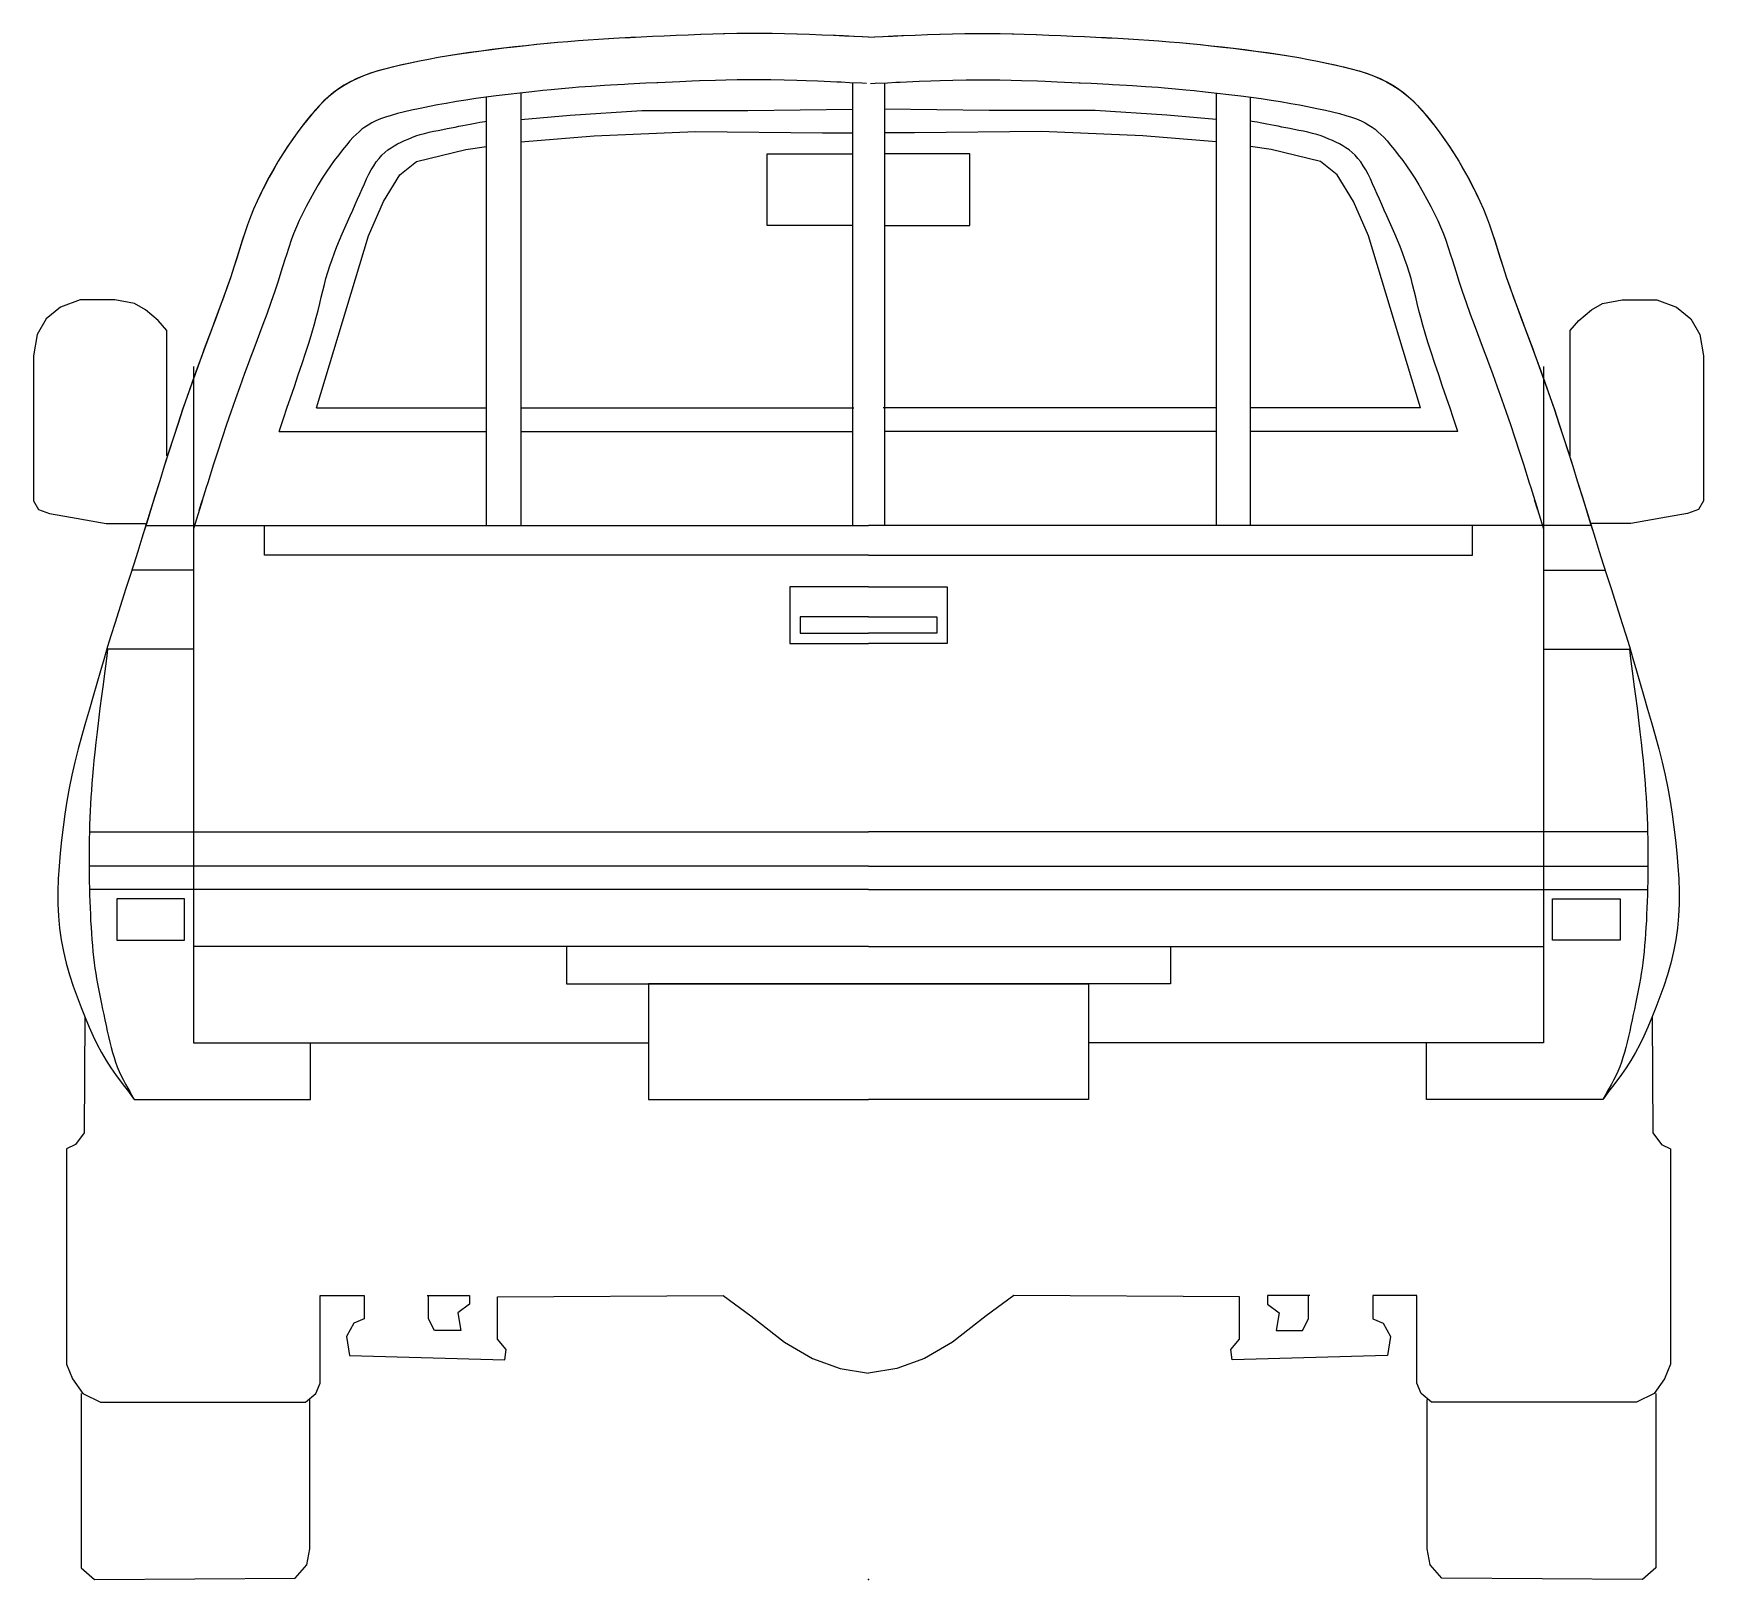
# Model space of a CAD drawing. Extents: x 47053 to 48816, y 72538 to 74171.
import ezdxf

# ---------------------------------------------------------------- set-up
doc = ezdxf.new("R2010")
doc.units = 0
doc.header["$LTSCALE"] = 32258
doc.header["$MEASUREMENT"] = 0
doc.layers.get('0').update_dxf_attribs({"linetype": 'CONTINUOUS'})

msp = doc.modelspace()

# ---------------------------------------------------------------- linework, layer by layer
at = {"linetype": 'CONTINUOUS'}
for p, q in [((47573.217, 74157.698), (47560.46, 74156.278)), ((47572.825, 74157.659), (47561.136, 74156.357)), ((47584.221, 74158.873), (47572.825, 74157.659)), ((47584.035, 74158.853), (47573.217, 74157.698)), ((47595.607, 74160.018), (47584.035, 74158.853)), ((47595.323, 74159.999), (47584.221, 74158.873)), ((47606.258, 74161.017), (47595.323, 74159.999)), ((47606.033, 74160.997), (47595.607, 74160.018)), ((47617.086, 74161.937), (47606.033, 74160.997)), ((47617.066, 74161.937), (47606.258, 74161.017)), ((47627.825, 74162.779), (47617.066, 74161.937)), ((47628.041, 74162.789), (47617.086, 74161.937)), ((47638.575, 74163.552), (47627.825, 74162.779)), ((47638.575, 74163.552), (47628.041, 74162.789)), ((47649.393, 74164.257), (47638.575, 74163.552)), ((47649.334, 74164.248), (47638.575, 74163.552)), ((47659.976, 74164.903), (47649.334, 74164.248)), ((47660.318, 74164.923), (47649.393, 74164.257)), ((47671.411, 74165.55), (47659.976, 74164.903)), ((47671.43, 74165.55), (47660.318, 74164.923)), ((47683.501, 74166.186), (47671.411, 74165.55)), ((47682.777, 74166.157), (47671.43, 74165.55)), ((47694.417, 74166.744), (47682.777, 74166.157)), ((47694.525, 74166.744), (47683.501, 74166.186)), ((47706.42, 74167.341), (47694.417, 74166.744)), ((47706.361, 74167.331), (47694.525, 74166.744)), ((47718.824, 74167.909), (47706.361, 74167.331)), ((47718.784, 74167.909), (47706.42, 74167.341)), ((47731.413, 74168.467), (47718.784, 74167.909)), ((47731.453, 74168.467), (47718.824, 74167.909)), ((47744.219, 74168.986), (47731.413, 74168.467)), ((47744.199, 74168.986), (47731.453, 74168.467)), ((47757.494, 74169.466), (47744.199, 74168.986)), ((47757.132, 74169.456), (47744.219, 74168.986)), ((47770.074, 74169.867), (47757.132, 74169.456)), ((47770.025, 74169.867), (47757.494, 74169.466)), ((47781.46, 74170.17), (47770.025, 74169.867)), ((47782.938, 74170.21), (47770.074, 74169.867)), ((47796.967, 74170.484), (47781.46, 74170.17)), ((47795.665, 74170.464), (47782.938, 74170.21)), ((47808.167, 74170.631), (47795.665, 74170.464)), ((47808.167, 74170.631), (47796.967, 74170.484)), ((47820.365, 74170.68), (47808.167, 74170.631)), ((47820.356, 74170.68), (47808.167, 74170.631)), ((47832.76, 74170.591), (47820.356, 74170.68)), ((47832.769, 74170.591), (47820.365, 74170.68)), ((47845.761, 74170.337), (47832.76, 74170.591)), ((47845.751, 74170.337), (47832.769, 74170.591)), ((47858.967, 74169.955), (47845.751, 74170.337)), ((47859.055, 74169.955), (47845.761, 74170.337)), ((47872.301, 74169.485), (47858.967, 74169.955)), ((47872.331, 74169.485), (47859.055, 74169.955)), ((47885.371, 74168.957), (47872.301, 74169.485)), ((47885.293, 74168.966), (47872.331, 74169.485)), ((47897.618, 74168.418), (47885.293, 74168.966)), ((47899.596, 74168.33), (47885.371, 74168.957)), ((47909.004, 74167.889), (47897.618, 74168.418)), ((47907.957, 74167.938), (47899.596, 74168.33)), ((47919.421, 74167.4), (47907.957, 74167.938)), ((47919.146, 74167.41), (47909.004, 74167.889)), ((47927.742, 74167.018), (47919.146, 74167.41)), ((47927.997, 74167.008), (47919.421, 74167.4)), ((47934.487, 74166.744), (47927.742, 74167.018)), ((47934.468, 74166.744), (47927.997, 74167.008)), ((47934.487, 74166.744), (47941.233, 74167.018)), ((47934.507, 74166.744), (47940.978, 74167.008)), ((47940.978, 74167.008), (47949.554, 74167.4)), ((47941.233, 74167.018), (47949.828, 74167.41)), ((47949.554, 74167.4), (47961.018, 74167.938)), ((47949.828, 74167.41), (47959.971, 74167.889)), ((47959.971, 74167.889), (47971.357, 74168.418)), ((47961.018, 74167.938), (47969.379, 74168.33)), ((47969.379, 74168.33), (47983.604, 74168.957)), ((47971.357, 74168.418), (47983.682, 74168.966)), ((47983.604, 74168.957), (47996.673, 74169.485)), ((47983.682, 74168.966), (47996.644, 74169.485)), ((47996.644, 74169.485), (48009.919, 74169.955)), ((47996.673, 74169.485), (48010.007, 74169.955)), ((48009.919, 74169.955), (48023.214, 74170.337)), ((48010.007, 74169.955), (48023.224, 74170.337)), ((48023.214, 74170.337), (48036.215, 74170.591)), ((48023.224, 74170.337), (48036.206, 74170.591)), ((48036.206, 74170.591), (48048.609, 74170.68)), ((48036.215, 74170.591), (48048.619, 74170.68)), ((48048.609, 74170.68), (48060.808, 74170.631)), ((48048.619, 74170.68), (48060.808, 74170.631)), ((48060.808, 74170.631), (48073.31, 74170.464)), ((48060.808, 74170.631), (48072.008, 74170.484)), ((48072.008, 74170.484), (48087.515, 74170.17)), ((48073.31, 74170.464), (48086.037, 74170.21)), ((48086.037, 74170.21), (48098.901, 74169.867)), ((48087.515, 74170.17), (48098.95, 74169.867)), ((48098.901, 74169.867), (48111.843, 74169.456)), ((48098.95, 74169.867), (48111.481, 74169.466)), ((48111.481, 74169.466), (48124.776, 74168.986)), ((48111.843, 74169.456), (48124.756, 74168.986)), ((48124.756, 74168.986), (48137.561, 74168.467)), ((48124.776, 74168.986), (48137.522, 74168.467)), ((48137.522, 74168.467), (48150.151, 74167.909)), ((48137.561, 74168.467), (48150.19, 74167.909)), ((48150.151, 74167.909), (48162.614, 74167.331)), ((48150.19, 74167.909), (48162.555, 74167.341)), ((48162.555, 74167.341), (48174.558, 74166.744)), ((48162.614, 74167.331), (48174.45, 74166.744)), ((48174.45, 74166.744), (48185.474, 74166.186)), ((48174.558, 74166.744), (48186.198, 74166.157)), ((48185.474, 74166.186), (48197.564, 74165.55)), ((48186.198, 74166.157), (48197.545, 74165.55)), ((48197.545, 74165.55), (48208.656, 74164.923)), ((48197.564, 74165.55), (48208.999, 74164.903)), ((48208.656, 74164.923), (48219.582, 74164.257)), ((48208.999, 74164.903), (48219.641, 74164.248)), ((48219.582, 74164.257), (48230.4, 74163.552)), ((48219.641, 74164.248), (48230.4, 74163.552)), ((48230.4, 74163.552), (48241.149, 74162.779)), ((48230.4, 74163.552), (48240.934, 74162.789)), ((48240.934, 74162.789), (48251.889, 74161.937)), ((48241.149, 74162.779), (48251.909, 74161.937)), ((48251.889, 74161.937), (48262.942, 74160.997)), ((48251.909, 74161.937), (48262.717, 74161.017)), ((48262.717, 74161.017), (48273.652, 74159.999)), ((48262.942, 74160.997), (48273.368, 74160.018)), ((48273.368, 74160.018), (48284.94, 74158.853)), ((48273.652, 74159.999), (48284.754, 74158.873)), ((48284.754, 74158.873), (48296.15, 74157.659)), ((48284.94, 74158.853), (48295.758, 74157.698)), ((48295.758, 74157.698), (48308.514, 74156.278)), ((48296.15, 74157.659), (48307.839, 74156.357)), ((47451.038, 74139.293), (47441.982, 74137.374)), ((47450.783, 74139.244), (47442.589, 74137.511)), ((47460.436, 74141.212), (47450.783, 74139.244)), ((47460.407, 74141.202), (47451.038, 74139.293)), ((47470.089, 74143.13), (47460.407, 74141.202)), ((47470.089, 74143.13), (47460.436, 74141.212)), ((47480.241, 74145.059), (47470.089, 74143.13)), ((47480.241, 74145.059), (47470.089, 74143.13)), ((47490.951, 74146.909), (47480.241, 74145.059)), ((47490.961, 74146.909), (47480.241, 74145.059)), ((47502.699, 74148.779), (47490.951, 74146.909)), ((47502.132, 74148.681), (47490.961, 74146.909)), ((47513.654, 74150.375), (47502.132, 74148.681)), ((47513.096, 74150.297), (47502.699, 74148.779)), ((47525.432, 74151.99), (47513.096, 74150.297)), ((47525.432, 74151.99), (47513.654, 74150.375)), ((47537.336, 74153.527), (47525.432, 74151.99)), ((47536.906, 74153.479), (47525.432, 74151.99)), ((47549.496, 74155.006), (47536.906, 74153.479)), ((47549.27, 74154.986), (47537.336, 74153.527)), ((47561.136, 74156.357), (47549.27, 74154.986)), ((47560.46, 74156.278), (47549.496, 74155.006)), ((48307.839, 74156.357), (48319.704, 74154.986)), ((48308.514, 74156.278), (48319.479, 74155.006)), ((48319.479, 74155.006), (48332.069, 74153.479)), ((48319.704, 74154.986), (48331.638, 74153.527)), ((48331.638, 74153.527), (48343.543, 74151.99)), ((48332.069, 74153.479), (48343.543, 74151.99)), ((48343.543, 74151.99), (48355.32, 74150.375)), ((48343.543, 74151.99), (48355.878, 74150.297)), ((48355.32, 74150.375), (48366.843, 74148.681)), ((48355.878, 74150.297), (48366.275, 74148.779)), ((48366.275, 74148.779), (48378.023, 74146.909)), ((48366.843, 74148.681), (48378.014, 74146.909)), ((48378.014, 74146.909), (48388.734, 74145.059)), ((48378.023, 74146.909), (48388.734, 74145.059)), ((48388.734, 74145.059), (48398.886, 74143.13)), ((48388.734, 74145.059), (48398.886, 74143.13)), ((48398.886, 74143.13), (48408.568, 74141.202)), ((48398.886, 74143.13), (48408.539, 74141.212)), ((48408.539, 74141.212), (48418.192, 74139.244)), ((48408.568, 74141.202), (48417.937, 74139.293)), ((48417.937, 74139.293), (48426.993, 74137.374)), ((48418.192, 74139.244), (48426.386, 74137.511)), ((47394.285, 74122.875), (47387.442, 74119.517)), ((47394.363, 74122.914), (47387.638, 74119.625)), ((47401.451, 74125.881), (47394.285, 74122.875)), ((47401.226, 74125.792), (47394.363, 74122.914)), ((47409.117, 74128.661), (47401.226, 74125.792)), ((47408.921, 74128.592), (47401.451, 74125.881)), ((47416.714, 74131.05), (47408.921, 74128.592)), ((47416.489, 74130.981), (47409.117, 74128.661)), ((47424.928, 74133.311), (47416.489, 74130.981)), ((47424.83, 74133.292), (47416.714, 74131.05)), ((47433.249, 74135.387), (47424.83, 74133.292)), ((47432.887, 74135.298), (47424.928, 74133.311)), ((47442.589, 74137.511), (47432.887, 74135.298)), ((47441.982, 74137.374), (47433.249, 74135.387)), ((47809.009, 74121.681), (47796.008, 74121.514)), ((47820.189, 74121.73), (47809.009, 74121.681)), ((47831.438, 74121.641), (47820.189, 74121.73)), ((47845.535, 74121.367), (47831.438, 74121.641)), ((48023.439, 74121.367), (48037.537, 74121.641)), ((48037.537, 74121.641), (48048.786, 74121.73)), ((48048.786, 74121.73), (48059.966, 74121.681)), ((48059.966, 74121.681), (48072.967, 74121.514)), ((48426.386, 74137.511), (48436.088, 74135.298)), ((48426.993, 74137.374), (48435.726, 74135.387)), ((48435.726, 74135.387), (48444.145, 74133.292)), ((48436.088, 74135.298), (48444.047, 74133.311)), ((48444.047, 74133.311), (48452.486, 74130.981)), ((48444.145, 74133.292), (48452.261, 74131.05)), ((48452.261, 74131.05), (48460.054, 74128.592)), ((48452.486, 74130.981), (48459.858, 74128.661)), ((48459.858, 74128.661), (48467.749, 74125.792)), ((48460.054, 74128.592), (48467.524, 74125.881)), ((48467.524, 74125.881), (48474.69, 74122.875)), ((48467.749, 74125.792), (48474.612, 74122.914)), ((48474.612, 74122.914), (48481.337, 74119.625)), ((48474.69, 74122.875), (48481.533, 74119.517)), ((47369.741, 74108.141), (47364.288, 74103.638)), ((47369.653, 74108.082), (47364.514, 74103.843)), ((47375.126, 74112.096), (47369.653, 74108.082)), ((47375.185, 74112.145), (47369.741, 74108.141)), ((47381.029, 74115.895), (47375.126, 74112.096)), ((47380.863, 74115.787), (47375.185, 74112.145)), ((47387.638, 74119.625), (47380.863, 74115.787)), ((47387.442, 74119.517), (47381.029, 74115.895)), ((47541.409, 74104.705), (47533.499, 74103.687)), ((47557.445, 74106.663), (47541.409, 74104.705)), ((47563.221, 74107.328), (47557.445, 74106.663)), ((47578.973, 74109.081), (47563.221, 74107.328)), ((47567.597, 74107.818), (47567.597, 73651.183)), ((47590.809, 74110.354), (47578.973, 74109.081)), ((47599.64, 74111.244), (47590.809, 74110.354)), ((47610.301, 74112.243), (47599.64, 74111.244)), ((47622.137, 74113.242), (47610.301, 74112.243)), ((47628.785, 74113.76), (47622.137, 74113.242)), ((47642.197, 74114.72), (47628.785, 74113.76)), ((47655.756, 74115.611), (47642.197, 74114.72)), ((47661.993, 74115.993), (47655.756, 74115.611)), ((47676.736, 74116.815), (47661.993, 74115.993)), ((47680.819, 74117.04), (47676.736, 74116.815)), ((47699.537, 74117.99), (47680.819, 74117.04)), ((47711.021, 74118.558), (47699.537, 74117.99)), ((47712.205, 74118.607), (47711.021, 74118.558)), ((47735.467, 74119.634), (47712.205, 74118.607)), ((47747.939, 74120.153), (47735.467, 74119.634)), ((47755.928, 74120.437), (47747.939, 74120.153)), ((47772.884, 74120.976), (47755.928, 74120.437)), ((47783.79, 74121.26), (47772.884, 74120.976)), ((47796.008, 74121.514), (47783.79, 74121.26)), ((47859.007, 74120.986), (47845.535, 74121.367)), ((47868.601, 74120.653), (47859.007, 74120.986)), ((47881.103, 74120.144), (47868.601, 74120.653)), ((47901.162, 74119.262), (47881.103, 74120.144)), ((47905.646, 74119.047), (47901.162, 74119.262)), ((47914.506, 74118.626), (47905.646, 74119.047)), ((47927.292, 74118.039), (47914.506, 74118.626)), ((47917.6, 74118.479), (47917.6, 73651.183)), ((47932.51, 74117.833), (47927.292, 74118.039)), ((47936.465, 74117.833), (47941.683, 74118.039)), ((47941.683, 74118.039), (47954.469, 74118.626)), ((47951.375, 74118.479), (47951.375, 73651.183)), ((47954.469, 74118.626), (47963.329, 74119.047)), ((47963.329, 74119.047), (47967.813, 74119.262)), ((47967.813, 74119.262), (47987.872, 74120.144)), ((47987.872, 74120.144), (48000.374, 74120.653)), ((48000.374, 74120.653), (48009.968, 74120.986)), ((48009.968, 74120.986), (48023.439, 74121.367)), ((48072.967, 74121.514), (48085.185, 74121.26)), ((48085.185, 74121.26), (48096.091, 74120.976)), ((48096.091, 74120.976), (48113.047, 74120.437)), ((48113.047, 74120.437), (48121.036, 74120.153)), ((48121.036, 74120.153), (48133.508, 74119.634)), ((48133.508, 74119.634), (48156.769, 74118.607)), ((48156.769, 74118.607), (48157.954, 74118.558)), ((48157.954, 74118.558), (48169.438, 74117.99)), ((48169.438, 74117.99), (48188.156, 74117.04)), ((48188.156, 74117.04), (48192.239, 74116.815)), ((48192.239, 74116.815), (48206.982, 74115.993)), ((48206.982, 74115.993), (48213.219, 74115.611)), ((48213.219, 74115.611), (48226.778, 74114.72)), ((48226.778, 74114.72), (48240.19, 74113.76)), ((48240.19, 74113.76), (48246.837, 74113.242)), ((48246.837, 74113.242), (48258.673, 74112.243)), ((48258.673, 74112.243), (48269.335, 74111.244)), ((48269.335, 74111.244), (48278.165, 74110.354)), ((48278.165, 74110.354), (48290.001, 74109.081)), ((48290.001, 74109.081), (48305.754, 74107.328)), ((48301.377, 74107.818), (48301.377, 73651.183)), ((48305.754, 74107.328), (48311.53, 74106.663)), ((48311.53, 74106.663), (48327.566, 74104.705)), ((48327.566, 74104.705), (48335.476, 74103.687)), ((48481.337, 74119.625), (48488.112, 74115.787)), ((48481.533, 74119.517), (48487.945, 74115.895)), ((48487.945, 74115.895), (48493.849, 74112.096)), ((48488.112, 74115.787), (48493.79, 74112.145)), ((48493.79, 74112.145), (48499.233, 74108.141)), ((48493.849, 74112.096), (48499.321, 74108.082)), ((48499.233, 74108.141), (48504.686, 74103.638)), ((48499.321, 74108.082), (48504.461, 74103.843)), ((47350.338, 74089.52), (47345.756, 74084.136)), ((47350.259, 74089.442), (47345.815, 74084.204)), ((47354.998, 74094.621), (47350.259, 74089.442)), ((47354.949, 74094.582), (47350.338, 74089.52)), ((47359.638, 74099.35), (47354.949, 74094.582)), ((47359.746, 74099.457), (47354.998, 74094.621)), ((47364.514, 74103.843), (47359.638, 74099.35)), ((47364.288, 74103.638), (47359.746, 74099.457)), ((47444.655, 74087.778), (47437.361, 74085.967)), ((47452.046, 74089.462), (47444.655, 74087.778)), ((47461.121, 74091.39), (47452.046, 74089.462)), ((47470.97, 74093.397), (47461.121, 74091.39)), ((47479.624, 74095.12), (47470.97, 74093.397)), ((47488.543, 74096.814), (47479.624, 74095.12)), ((47499.625, 74098.723), (47488.543, 74096.814)), ((47509.435, 74100.28), (47499.625, 74098.723)), ((47519.93, 74101.817), (47509.435, 74100.28)), ((47533.499, 74103.687), (47519.93, 74101.817)), ((47531.316, 73651.183), (47531.316, 74103.54)), ((47619.582, 74084.449), (47695.239, 74089.178)), ((47695.239, 74089.178), (47807.149, 74089.178)), ((47807.149, 74089.178), (47917.6, 74090.754)), ((48061.826, 74089.178), (47951.375, 74090.754)), ((48173.735, 74089.178), (48061.826, 74089.178)), ((48249.393, 74084.449), (48173.735, 74089.178)), ((48335.476, 74103.687), (48349.045, 74101.817)), ((48337.659, 73651.183), (48337.659, 74103.54)), ((48349.045, 74101.817), (48359.54, 74100.28)), ((48359.54, 74100.28), (48369.349, 74098.723)), ((48369.349, 74098.723), (48380.432, 74096.814)), ((48380.432, 74096.814), (48389.35, 74095.12)), ((48389.35, 74095.12), (48398.005, 74093.397)), ((48398.005, 74093.397), (48407.853, 74091.39)), ((48407.853, 74091.39), (48416.929, 74089.462)), ((48416.929, 74089.462), (48424.32, 74087.778)), ((48424.32, 74087.778), (48431.614, 74085.967)), ((48504.461, 74103.843), (48509.337, 74099.35)), ((48504.686, 74103.638), (48509.229, 74099.457)), ((48509.229, 74099.457), (48513.977, 74094.621)), ((48509.337, 74099.35), (48514.026, 74094.582)), ((48513.977, 74094.621), (48518.715, 74089.442)), ((48514.026, 74094.582), (48518.637, 74089.52)), ((48518.637, 74089.52), (48523.219, 74084.136)), ((48518.715, 74089.442), (48523.16, 74084.204)), ((47336.23, 74072.212), (47331.316, 74065.721)), ((47336.279, 74072.29), (47331.326, 74065.75)), ((47341.39, 74078.761), (47336.23, 74072.212)), ((47341.086, 74078.399), (47336.279, 74072.29)), ((47345.756, 74084.136), (47341.086, 74078.399)), ((47345.815, 74084.204), (47341.39, 74078.761)), ((47399.679, 74069.392), (47396.693, 74066.925)), ((47402.949, 74071.791), (47399.679, 74069.392)), ((47406.317, 74073.964), (47402.949, 74071.791)), ((47410.35, 74076.235), (47406.317, 74073.964)), ((47414.452, 74078.252), (47410.35, 74076.235)), ((47419.357, 74080.308), (47414.452, 74078.252)), ((47424.546, 74082.198), (47419.357, 74080.308)), ((47430.547, 74084.087), (47424.546, 74082.198)), ((47437.361, 74085.967), (47430.547, 74084.087)), ((47480.31, 74068.306), (47485.077, 74069.226)), ((47485.077, 74069.226), (47489.698, 74070.117)), ((47489.698, 74070.117), (47494.104, 74070.978)), ((47494.104, 74070.978), (47498.216, 74071.84)), ((47498.216, 74071.84), (47502.181, 74072.691)), ((47502.181, 74072.691), (47506.165, 74073.514)), ((47506.165, 74073.514), (47510.11, 74074.277)), ((47510.11, 74074.277), (47513.948, 74075.012)), ((47513.948, 74075.012), (47517.619, 74075.687)), ((47517.619, 74075.687), (47521.056, 74076.304)), ((47521.056, 74076.304), (47524.208, 74076.872)), ((47524.208, 74076.872), (47527.008, 74077.371)), ((47527.008, 74077.371), (47529.397, 74077.792)), ((47529.397, 74077.792), (47531.316, 74078.144)), ((47567.597, 74079.721), (47619.582, 74084.449)), ((48301.377, 74079.721), (48249.393, 74084.449)), ((48339.578, 74077.792), (48337.659, 74078.144)), ((48341.967, 74077.371), (48339.578, 74077.792)), ((48344.767, 74076.872), (48341.967, 74077.371)), ((48347.919, 74076.304), (48344.767, 74076.872)), ((48351.355, 74075.687), (48347.919, 74076.304)), ((48355.027, 74075.012), (48351.355, 74075.687)), ((48358.864, 74074.277), (48355.027, 74075.012)), ((48362.81, 74073.514), (48358.864, 74074.277)), ((48366.794, 74072.691), (48362.81, 74073.514)), ((48370.759, 74071.84), (48366.794, 74072.691)), ((48374.871, 74070.978), (48370.759, 74071.84)), ((48379.276, 74070.117), (48374.871, 74070.978)), ((48383.897, 74069.226), (48379.276, 74070.117)), ((48388.665, 74068.306), (48383.897, 74069.226)), ((48431.614, 74085.967), (48438.428, 74084.087)), ((48438.428, 74084.087), (48444.429, 74082.198)), ((48444.429, 74082.198), (48449.618, 74080.308)), ((48449.618, 74080.308), (48454.522, 74078.252)), ((48454.522, 74078.252), (48458.624, 74076.235)), ((48458.624, 74076.235), (48462.658, 74073.964)), ((48462.658, 74073.964), (48466.026, 74071.791)), ((48466.026, 74071.791), (48469.296, 74069.392)), ((48469.296, 74069.392), (48472.281, 74066.925)), ((48523.16, 74084.204), (48527.585, 74078.761)), ((48523.219, 74084.136), (48527.889, 74078.399)), ((48527.585, 74078.761), (48532.745, 74072.212)), ((48527.889, 74078.399), (48532.696, 74072.29)), ((48532.696, 74072.29), (48537.649, 74065.75)), ((48532.745, 74072.212), (48537.659, 74065.721)), ((47321.506, 74051.663), (47316.347, 74043.645)), ((47321.32, 74051.369), (47316.347, 74043.645)), ((47326.323, 74058.76), (47321.32, 74051.369)), ((47326.058, 74058.388), (47321.506, 74051.663)), ((47331.316, 74065.721), (47326.058, 74058.388)), ((47331.326, 74065.75), (47326.323, 74058.76)), ((47383.35, 74052.779), (47379.238, 74047.727)), ((47387.05, 74057.135), (47383.35, 74052.779)), ((47390.633, 74061.061), (47387.05, 74057.135)), ((47393.619, 74064.096), (47390.633, 74061.061)), ((47396.693, 74066.925), (47393.619, 74064.096)), ((47430.488, 74050.028), (47433.886, 74052.142)), ((47433.886, 74052.142), (47437.381, 74054.061)), ((47437.381, 74054.061), (47440.993, 74055.843)), ((47440.993, 74055.843), (47444.713, 74057.537)), ((47444.713, 74057.537), (47448.541, 74059.171)), ((47448.541, 74059.171), (47452.506, 74060.806)), ((47452.506, 74060.806), (47456.686, 74062.383)), ((47456.686, 74062.383), (47461.141, 74063.802)), ((47461.141, 74063.802), (47465.801, 74065.085)), ((47465.801, 74065.085), (47470.598, 74066.25)), ((47470.598, 74066.25), (47475.454, 74067.317)), ((47475.454, 74067.317), (47480.31, 74068.306)), ((47509.249, 74048.197), (47531.316, 74051.349)), ((47567.597, 74056.078), (47644.801, 74062.383)), ((47644.801, 74062.383), (47751.982, 74067.111)), ((47751.982, 74067.111), (47885.958, 74065.535)), ((47885.958, 74065.535), (47917.482, 74065.535)), ((47983.016, 74065.535), (47951.493, 74065.535)), ((48116.993, 74067.111), (47983.016, 74065.535)), ((48224.174, 74062.383), (48116.993, 74067.111)), ((48301.377, 74056.078), (48224.174, 74062.383)), ((48359.726, 74048.197), (48337.659, 74051.349)), ((48393.521, 74067.317), (48388.665, 74068.306)), ((48398.377, 74066.25), (48393.521, 74067.317)), ((48403.174, 74065.085), (48398.377, 74066.25)), ((48407.834, 74063.802), (48403.174, 74065.085)), ((48412.288, 74062.383), (48407.834, 74063.802)), ((48416.469, 74060.806), (48412.288, 74062.383)), ((48420.434, 74059.171), (48416.469, 74060.806)), ((48424.262, 74057.537), (48420.434, 74059.171)), ((48427.982, 74055.843), (48424.262, 74057.537)), ((48431.594, 74054.061), (48427.982, 74055.843)), ((48435.089, 74052.142), (48431.594, 74054.061)), ((48438.486, 74050.028), (48435.089, 74052.142)), ((48472.281, 74066.925), (48475.356, 74064.096)), ((48475.356, 74064.096), (48478.341, 74061.061)), ((48478.341, 74061.061), (48481.925, 74057.135)), ((48481.925, 74057.135), (48485.625, 74052.779)), ((48485.625, 74052.779), (48489.737, 74047.727)), ((48537.649, 74065.75), (48542.652, 74058.76)), ((48537.659, 74065.721), (48542.916, 74058.388)), ((48542.652, 74058.76), (48547.655, 74051.369)), ((48542.916, 74058.388), (48547.469, 74051.663)), ((48547.469, 74051.663), (48552.628, 74043.645)), ((48547.655, 74051.369), (48552.628, 74043.645)), ((47311.432, 74035.646), (47306.616, 74027.432)), ((47311.462, 74035.705), (47306.802, 74027.736)), ((47316.347, 74043.645), (47311.432, 74035.646)), ((47316.347, 74043.645), (47311.462, 74035.705)), ((47370.593, 74036.508), (47366.55, 74030.878)), ((47375.195, 74042.587), (47370.593, 74036.508)), ((47379.238, 74047.727), (47375.195, 74042.587)), ((47412.201, 74030.937), (47414.932, 74035.01)), ((47414.932, 74035.01), (47417.83, 74038.74)), ((47417.83, 74038.74), (47420.865, 74042.088)), ((47420.865, 74042.088), (47423.978, 74045.044)), ((47423.978, 74045.044), (47427.189, 74047.678)), ((47427.189, 74047.678), (47430.488, 74050.028)), ((47439.897, 74021.402), (47457.235, 74035.587)), ((47457.235, 74035.587), (47509.249, 74048.197)), ((47827.639, 74043.468), (47917.6, 74043.468)), ((47827.639, 73967.811), (47827.639, 74043.468)), ((47917.6, 74043.468), (47917.6, 73967.811)), ((48041.335, 74043.468), (47951.375, 74043.468)), ((47951.375, 74043.468), (47951.375, 73967.811)), ((48041.335, 73967.811), (48041.335, 74043.468)), ((48411.74, 74035.587), (48359.726, 74048.197)), ((48429.078, 74021.402), (48411.74, 74035.587)), ((48441.786, 74047.678), (48438.486, 74050.028)), ((48444.997, 74045.044), (48441.786, 74047.678)), ((48448.11, 74042.088), (48444.997, 74045.044)), ((48451.145, 74038.74), (48448.11, 74042.088)), ((48454.043, 74035.01), (48451.145, 74038.74)), ((48456.774, 74030.937), (48454.043, 74035.01)), ((48489.737, 74047.727), (48493.78, 74042.587)), ((48493.78, 74042.587), (48498.382, 74036.508)), ((48498.382, 74036.508), (48502.425, 74030.878)), ((48552.628, 74043.645), (48557.543, 74035.646)), ((48552.628, 74043.645), (48557.513, 74035.705)), ((48557.513, 74035.705), (48562.173, 74027.736)), ((48557.543, 74035.646), (48562.359, 74027.432)), ((47301.623, 74018.465), (47297.325, 74010.417)), ((47301.936, 74019.052), (47297.423, 74010.584)), ((47306.802, 74027.736), (47301.623, 74018.465)), ((47306.616, 74027.432), (47301.936, 74019.052)), ((47357.915, 74017.799), (47353.617, 74010.799)), ((47362.095, 74024.29), (47357.915, 74017.799)), ((47366.55, 74030.878), (47362.095, 74024.29)), ((47402.352, 74011.847), (47404.721, 74016.977)), ((47404.721, 74016.977), (47407.129, 74021.881)), ((47407.129, 74021.881), (47409.616, 74026.551)), ((47409.616, 74026.551), (47412.201, 74030.937)), ((47422.559, 73993.03), (47439.897, 74021.402)), ((48446.416, 73993.03), (48429.078, 74021.402)), ((48459.359, 74026.551), (48456.774, 74030.937)), ((48461.845, 74021.881), (48459.359, 74026.551)), ((48464.254, 74016.977), (48461.845, 74021.881)), ((48466.623, 74011.847), (48464.254, 74016.977)), ((48502.425, 74030.878), (48506.879, 74024.29)), ((48506.879, 74024.29), (48511.06, 74017.799)), ((48511.06, 74017.799), (48515.357, 74010.799)), ((48562.173, 74027.736), (48567.352, 74018.465)), ((48562.359, 74027.432), (48567.039, 74019.052)), ((48567.039, 74019.052), (48571.552, 74010.584)), ((48567.352, 74018.465), (48571.65, 74010.417)), ((47293.115, 74002.076), (47289.052, 73993.578)), ((47293.193, 74002.262), (47289.111, 73993.716)), ((47297.423, 74010.584), (47293.115, 74002.076)), ((47297.325, 74010.417), (47293.193, 74002.262)), ((47348.801, 74002.575), (47345.032, 73995.83)), ((47353.617, 74010.799), (47348.801, 74002.575)), ((47395.147, 73995.527), (47397.604, 74001.097)), ((47397.604, 74001.097), (47399.993, 74006.54)), ((47399.993, 74006.54), (47402.352, 74011.847)), ((48468.982, 74006.54), (48466.623, 74011.847)), ((48471.371, 74001.097), (48468.982, 74006.54)), ((48473.828, 73995.527), (48471.371, 74001.097)), ((48515.357, 74010.799), (48520.174, 74002.575)), ((48520.174, 74002.575), (48523.943, 73995.83)), ((48571.552, 74010.584), (48575.86, 74002.076)), ((48571.65, 74010.417), (48575.781, 74002.262)), ((48575.781, 74002.262), (48579.864, 73993.716)), ((48575.86, 74002.076), (48579.923, 73993.578)), ((47285.332, 73985.188), (47281.994, 73976.867)), ((47285.264, 73985.051), (47282.062, 73977.043)), ((47289.111, 73993.716), (47285.264, 73985.051)), ((47289.052, 73993.578), (47285.332, 73985.188)), ((47340.792, 73987.881), (47336.916, 73980.215)), ((47345.032, 73995.83), (47340.792, 73987.881)), ((47387.226, 73978.071), (47389.958, 73984.092)), ((47389.958, 73984.092), (47392.611, 73989.878)), ((47392.611, 73989.878), (47395.147, 73995.527)), ((47406.797, 73956.778), (47422.559, 73993.03)), ((48462.178, 73956.778), (48446.416, 73993.03)), ((48476.364, 73989.878), (48473.828, 73995.527)), ((48479.017, 73984.092), (48476.364, 73989.878)), ((48481.748, 73978.071), (48479.017, 73984.092)), ((48523.943, 73995.83), (48528.182, 73987.881)), ((48528.182, 73987.881), (48532.059, 73980.215)), ((48579.864, 73993.716), (48583.711, 73985.051)), ((48579.923, 73993.578), (48583.643, 73985.188)), ((48583.643, 73985.188), (48586.981, 73976.867)), ((48583.711, 73985.051), (48586.913, 73977.043)), ((47278.9, 73968.418), (47276.061, 73960.087)), ((47278.939, 73968.536), (47276.081, 73960.116)), ((47282.062, 73977.043), (47278.9, 73968.418)), ((47281.994, 73976.867), (47278.939, 73968.536)), ((47330.572, 73966.47), (47327.664, 73959.225)), ((47333.46, 73973), (47330.572, 73966.47)), ((47336.916, 73980.215), (47333.46, 73973)), ((47378.817, 73958.951), (47381.627, 73965.471)), ((47381.627, 73965.471), (47384.436, 73971.854)), ((47384.436, 73971.854), (47387.226, 73978.071)), ((47917.6, 73967.811), (47827.639, 73967.811)), ((47951.375, 73967.811), (48041.335, 73967.811)), ((48484.539, 73971.854), (48481.748, 73978.071)), ((48487.348, 73965.471), (48484.539, 73971.854)), ((48490.158, 73958.951), (48487.348, 73965.471)), ((48532.059, 73980.215), (48535.515, 73973)), ((48535.515, 73973), (48538.403, 73966.47)), ((48538.403, 73966.47), (48541.311, 73959.225)), ((48586.913, 73977.043), (48590.075, 73968.418)), ((48586.981, 73976.867), (48590.036, 73968.536)), ((48590.036, 73968.536), (48592.894, 73960.116)), ((48590.075, 73968.418), (48592.914, 73960.087)), ((47273.447, 73951.942), (47269.541, 73939.508)), ((47273.31, 73951.521), (47270.53, 73942.67)), ((47276.081, 73960.116), (47273.31, 73951.521)), ((47276.061, 73960.087), (47273.447, 73951.942)), ((47325.109, 73952.265), (47322.466, 73944.482)), ((47327.664, 73959.225), (47325.109, 73952.265)), ((47351.63, 73775.516), (47406.797, 73956.778)), ((47370.691, 73938.843), (47373.325, 73945.607)), ((47373.325, 73945.607), (47376.036, 73952.323)), ((47376.036, 73952.323), (47378.817, 73958.951)), ((48517.345, 73775.516), (48462.178, 73956.778)), ((48492.938, 73952.323), (48490.158, 73958.951)), ((48495.65, 73945.607), (48492.938, 73952.323)), ((48498.284, 73938.843), (48495.65, 73945.607)), ((48541.311, 73959.225), (48543.866, 73952.265)), ((48543.866, 73952.265), (48546.509, 73944.482)), ((48592.894, 73960.116), (48595.665, 73951.521)), ((48592.914, 73960.087), (48595.528, 73951.942)), ((48595.528, 73951.942), (48599.434, 73939.508)), ((48595.665, 73951.521), (48598.445, 73942.67)), ((47267.671, 73933.487), (47264.616, 73923.874)), ((47267.358, 73932.499), (47264.616, 73923.874)), ((47269.541, 73939.508), (47267.358, 73932.499)), ((47270.53, 73942.67), (47267.671, 73933.487)), ((47318.51, 73932.068), (47314.291, 73918.558)), ((47320.028, 73936.904), (47318.51, 73932.068)), ((47322.466, 73944.482), (47320.028, 73936.904)), ((47365.816, 73925.254), (47368.175, 73932.048)), ((47368.175, 73932.048), (47370.691, 73938.843)), ((48500.8, 73932.048), (48498.284, 73938.843)), ((48503.159, 73925.254), (48500.8, 73932.048)), ((48546.509, 73944.482), (48548.947, 73936.904)), ((48548.947, 73936.904), (48550.464, 73932.068)), ((48550.464, 73932.068), (48554.684, 73918.558)), ((48598.445, 73942.67), (48601.304, 73933.487)), ((48599.434, 73939.508), (48601.617, 73932.499)), ((48601.304, 73933.487), (48604.358, 73923.874)), ((48601.617, 73932.499), (48604.358, 73923.874)), ((47261.2, 73913.545), (47257.509, 73902.874)), ((47261.278, 73913.761), (47257.568, 73903.06)), ((47264.616, 73923.874), (47261.2, 73913.545)), ((47264.616, 73923.874), (47261.278, 73913.761)), ((47314.291, 73918.558), (47311.315, 73909.189)), ((47360.049, 73905.488), (47361.772, 73912.008)), ((47361.772, 73912.008), (47363.672, 73918.567)), ((47363.672, 73918.567), (47365.816, 73925.254)), ((48505.303, 73918.567), (48503.159, 73925.254)), ((48507.202, 73912.008), (48505.303, 73918.567)), ((48508.925, 73905.488), (48507.202, 73912.008)), ((48554.684, 73918.558), (48557.66, 73909.189)), ((48604.358, 73923.874), (48607.697, 73913.761)), ((48604.358, 73923.874), (48607.775, 73913.545)), ((48607.697, 73913.761), (48611.407, 73903.06)), ((48607.775, 73913.545), (48611.466, 73902.874)), ((47257.568, 73903.06), (47253.475, 73891.762)), ((47257.509, 73902.874), (47253.701, 73892.36)), ((47307.781, 73898.469), (47303.62, 73886.466)), ((47311.315, 73909.189), (47307.781, 73898.469)), ((47356.848, 73892.262), (47358.434, 73898.929)), ((47358.434, 73898.929), (47360.049, 73905.488)), ((48510.541, 73898.929), (48508.925, 73905.488)), ((48512.127, 73892.262), (48510.541, 73898.929)), ((48557.66, 73909.189), (48561.194, 73898.469)), ((48561.194, 73898.469), (48565.355, 73886.466)), ((48611.407, 73903.06), (48615.499, 73891.762)), ((48611.466, 73902.874), (48615.274, 73892.36)), ((47081.397, 73881.777), (47066.418, 73869.216)), ((47102.2, 73889.344), (47081.397, 73881.777)), ((47138.815, 73889.344), (47102.2, 73889.344)), ((47159.619, 73885.673), (47138.815, 73889.344)), ((47171.269, 73878.938), (47159.619, 73885.673)), ((47184.652, 73867.699), (47171.269, 73878.938)), ((47249.129, 73879.926), (47244.547, 73867.611)), ((47249.413, 73880.67), (47244.664, 73867.934)), ((47253.475, 73891.762), (47249.129, 73879.926)), ((47253.701, 73892.36), (47249.413, 73880.67)), ((47303.62, 73886.466), (47299.224, 73874.346)), ((47351.561, 73870.734), (47353.48, 73878.242)), ((47353.48, 73878.242), (47355.223, 73885.389)), ((47355.223, 73885.389), (47356.848, 73892.262)), ((48513.752, 73885.389), (48512.127, 73892.262)), ((48515.495, 73878.242), (48513.752, 73885.389)), ((48517.413, 73870.734), (48515.495, 73878.242)), ((48565.355, 73886.466), (48569.751, 73874.346)), ((48615.274, 73892.36), (48619.562, 73880.67)), ((48615.499, 73891.762), (48619.846, 73879.926)), ((48619.562, 73880.67), (48624.31, 73867.934)), ((48619.846, 73879.926), (48624.428, 73867.611)), ((48684.323, 73867.699), (48697.706, 73878.938)), ((48697.706, 73878.938), (48709.356, 73885.673)), ((48709.356, 73885.673), (48730.16, 73889.344)), ((48730.16, 73889.344), (48766.774, 73889.344)), ((48766.774, 73889.344), (48787.578, 73881.777)), ((48787.578, 73881.777), (48802.557, 73869.216)), ((47066.418, 73869.216), (47056.892, 73852.72)), ((47193.737, 73856.881), (47184.652, 73867.699)), ((47243.989, 73866.103), (47233.328, 73837.467)), ((47244.547, 73867.611), (47239.809, 73854.893)), ((47244.664, 73867.934), (47243.989, 73866.103)), ((47295.23, 73863.46), (47285.587, 73837.526)), ((47299.224, 73874.346), (47295.23, 73863.46)), ((47346.901, 73854.325), (47349.388, 73862.794)), ((47349.388, 73862.794), (47351.561, 73870.734)), ((48519.587, 73862.794), (48517.413, 73870.734)), ((48522.073, 73854.325), (48519.587, 73862.794)), ((48569.751, 73874.346), (48573.745, 73863.46)), ((48573.745, 73863.46), (48583.388, 73837.526)), ((48624.31, 73867.934), (48624.986, 73866.103)), ((48624.428, 73867.611), (48629.166, 73854.893)), ((48624.986, 73866.103), (48635.647, 73837.467)), ((48675.238, 73856.881), (48684.323, 73867.699)), ((48802.557, 73869.216), (48812.083, 73852.72)), ((47056.892, 73852.72), (47052.927, 73830.252)), ((47193.737, 73724.569), (47193.737, 73856.881)), ((47234.933, 73841.814), (47229.979, 73828.451)), ((47239.809, 73854.893), (47234.933, 73841.814)), ((47340.411, 73833.982), (47343.915, 73844.8)), ((47343.915, 73844.8), (47346.901, 73854.325)), ((48525.059, 73844.8), (48522.073, 73854.325)), ((48528.564, 73833.982), (48525.059, 73844.8)), ((48629.166, 73854.893), (48634.042, 73841.814)), ((48634.042, 73841.814), (48638.995, 73828.451)), ((48675.238, 73724.569), (48675.238, 73856.881)), ((48812.083, 73852.72), (48816.048, 73830.252)), ((47052.927, 73830.252), (47052.927, 73677.136)), ((47231.047, 73831.329), (47224.419, 73813.247)), ((47229.979, 73828.451), (47224.996, 73814.842)), ((47233.328, 73837.467), (47231.047, 73831.329)), ((47280.711, 73824.466), (47275.943, 73811.612)), ((47281.504, 73826.59), (47280.711, 73824.466)), ((47285.587, 73837.526), (47281.504, 73826.59)), ((47332.5, 73810.104), (47336.563, 73822.273)), ((47336.563, 73822.273), (47340.411, 73833.982)), ((48532.412, 73822.273), (48528.564, 73833.982)), ((48536.475, 73810.104), (48532.412, 73822.273)), ((48583.388, 73837.526), (48587.471, 73826.59)), ((48587.471, 73826.59), (48588.264, 73824.466)), ((48588.264, 73824.466), (48593.031, 73811.612)), ((48635.647, 73837.467), (48637.928, 73831.329)), ((48637.928, 73831.329), (48644.556, 73813.247)), ((48638.995, 73828.451), (48643.979, 73814.842)), ((48816.048, 73830.252), (48816.048, 73677.136)), ((47224.996, 73814.842), (47220.033, 73801.058)), ((47224.419, 73813.247), (47220.522, 73802.419)), ((47221.893, 73819.033), (47221.893, 73104.813)), ((47275.943, 73811.612), (47270.745, 73797.406)), ((47328.379, 73797.886), (47332.5, 73810.104)), ((48540.596, 73797.886), (48536.475, 73810.104)), ((48593.031, 73811.612), (48598.23, 73797.406)), ((48643.979, 73814.842), (48648.942, 73801.058)), ((48644.556, 73813.247), (48648.453, 73802.419)), ((48647.082, 73819.033), (48647.082, 73104.813)), ((47215.128, 73787.156), (47210.341, 73773.186)), ((47220.522, 73802.419), (47214.795, 73786.207)), ((47220.033, 73801.058), (47215.128, 73787.156)), ((47270.745, 73797.406), (47266.281, 73785.012)), ((47324.355, 73786.011), (47328.379, 73797.886)), ((48544.62, 73786.011), (48540.596, 73797.886)), ((48598.23, 73797.406), (48602.694, 73785.012)), ((48648.453, 73802.419), (48654.18, 73786.207)), ((48648.942, 73801.058), (48653.847, 73787.156)), ((48653.847, 73787.156), (48658.634, 73773.186)), ((47210.468, 73773.568), (47205.318, 73758.129)), ((47210.341, 73773.186), (47205.573, 73758.922)), ((47214.795, 73786.207), (47210.468, 73773.568)), ((47261.258, 73770.778), (47256.775, 73757.688)), ((47266.281, 73785.012), (47261.258, 73770.778)), ((47317.189, 73764.982), (47320.566, 73774.909)), ((47320.566, 73774.909), (47324.355, 73786.011)), ((47351.63, 73775.516), (47531.316, 73775.516)), ((47567.597, 73775.516), (47919.058, 73775.516)), ((48301.377, 73775.516), (47949.916, 73775.516)), ((48517.345, 73775.516), (48337.659, 73775.516)), ((48548.409, 73774.909), (48544.62, 73786.011)), ((48551.786, 73764.982), (48548.409, 73774.909)), ((48602.694, 73785.012), (48607.716, 73770.778)), ((48607.716, 73770.778), (48612.2, 73757.688)), ((48654.18, 73786.207), (48658.507, 73773.568)), ((48658.507, 73773.568), (48663.656, 73758.129)), ((48658.634, 73773.186), (48663.402, 73758.922)), ((47205.573, 73758.922), (47200.766, 73744.159)), ((47205.318, 73758.129), (47201.089, 73745.187)), ((47256.775, 73757.688), (47252.115, 73743.757)), ((47312.225, 73750.297), (47314.35, 73756.641)), ((47314.35, 73756.641), (47317.189, 73764.982)), ((48554.625, 73756.641), (48551.786, 73764.982)), ((48556.75, 73750.297), (48554.625, 73756.641)), ((48612.2, 73757.688), (48616.86, 73743.757)), ((48663.402, 73758.922), (48668.209, 73744.159)), ((48663.656, 73758.129), (48667.886, 73745.187)), ((47201.089, 73745.187), (47195.646, 73728.142)), ((47200.766, 73744.159), (47195.92, 73729.023)), ((47252.115, 73743.757), (47247.161, 73728.544)), ((47312.225, 73750.297), (47531.316, 73750.297)), ((47567.597, 73750.297), (47917.6, 73750.297)), ((48301.377, 73750.297), (47951.375, 73750.297)), ((48556.75, 73750.297), (48337.659, 73750.297)), ((48616.86, 73743.757), (48621.814, 73728.544)), ((48667.886, 73745.187), (48673.329, 73728.142)), ((48668.209, 73744.159), (48673.055, 73729.023)), ((47195.646, 73728.142), (47191.054, 73713.633)), ((47195.92, 73729.023), (47191.064, 73713.653)), ((47247.161, 73728.544), (47243.049, 73715.709)), ((48621.814, 73728.544), (48625.926, 73715.709)), ((48673.055, 73729.023), (48677.911, 73713.653)), ((48673.329, 73728.142), (48677.92, 73713.633)), ((47191.064, 73713.653), (47186.228, 73698.165)), ((47191.054, 73713.633), (47186.238, 73698.204)), ((47243.049, 73715.709), (47236.911, 73696.266)), ((48625.926, 73715.709), (48632.064, 73696.266)), ((48677.911, 73713.653), (48682.747, 73698.165)), ((48677.92, 73713.633), (48682.737, 73698.204)), ((47180.853, 73680.856), (47172.581, 73654.061)), ((47181.431, 73682.707), (47176.702, 73667.385)), ((47186.238, 73698.204), (47180.853, 73680.856)), ((47186.228, 73698.165), (47181.431, 73682.707)), ((47235.325, 73691.195), (47227.924, 73667.346)), ((47236.911, 73696.266), (47235.325, 73691.195)), ((48632.064, 73696.266), (48633.65, 73691.195)), ((48633.65, 73691.195), (48641.051, 73667.346)), ((48682.737, 73698.204), (48688.122, 73680.856)), ((48682.747, 73698.165), (48687.544, 73682.707)), ((48687.544, 73682.707), (48692.273, 73667.385)), ((48688.122, 73680.856), (48696.394, 73654.061)), ((47052.927, 73677.136), (47058.204, 73667.983)), ((47058.204, 73667.983), (47069.747, 73663.783)), ((47069.747, 73663.783), (47092.215, 73659.828)), ((47176.702, 73667.385), (47172.052, 73652.348)), ((47231.321, 73678.36), (47221.785, 73647.512)), ((47227.924, 73667.346), (47231.321, 73678.36)), ((48637.654, 73678.36), (48647.19, 73647.512)), ((48641.051, 73667.346), (48637.654, 73678.36)), ((48692.273, 73667.385), (48696.923, 73652.348)), ((48799.228, 73663.783), (48776.76, 73659.828)), ((48810.771, 73667.983), (48799.228, 73663.783)), ((48816.048, 73677.136), (48810.771, 73667.983)), ((47092.215, 73659.828), (47129.661, 73653.229)), ((47129.661, 73653.229), (47171.269, 73653.229)), ((47172.052, 73652.348), (47167.509, 73637.722)), ((47172.581, 73654.061), (47169.928, 73645.495)), ((47171.347, 73651.183), (47934.487, 73651.183)), ((47296.923, 73619.698), (47296.923, 73651.183)), ((48697.628, 73651.183), (47934.487, 73651.183)), ((48572.051, 73619.698), (48572.051, 73651.183)), ((48696.394, 73654.061), (48699.047, 73645.495)), ((48696.923, 73652.348), (48701.465, 73637.722)), ((48739.314, 73653.229), (48697.706, 73653.229)), ((48776.76, 73659.828), (48739.314, 73653.229)), ((47167.509, 73637.722), (47163.114, 73623.634)), ((48701.465, 73637.722), (48705.861, 73623.634)), ((47163.114, 73623.634), (47158.836, 73610.143)), ((47934.487, 73619.698), (47296.923, 73619.698)), ((47934.487, 73619.698), (48572.051, 73619.698)), ((48705.861, 73623.634), (48710.139, 73610.143)), ((47154.675, 73597.132), (47150.602, 73584.494)), ((47158.836, 73610.143), (47154.675, 73597.132)), ((47221.893, 73603.809), (47157.67, 73603.809)), ((48647.082, 73603.809), (48711.304, 73603.809)), ((48710.139, 73610.143), (48714.3, 73597.132)), ((48714.3, 73597.132), (48718.373, 73584.494)), ((47150.602, 73584.494), (47146.608, 73572.129)), ((47851.282, 73586.373), (47851.282, 73526.478)), ((47934.487, 73586.373), (47851.282, 73586.373)), ((47934.487, 73586.373), (48017.693, 73586.373)), ((48017.693, 73586.373), (48017.693, 73526.478)), ((48718.373, 73584.494), (48722.367, 73572.129)), ((47142.692, 73559.93), (47138.835, 73547.791)), ((47146.608, 73572.129), (47142.692, 73559.93)), ((48722.367, 73572.129), (48726.283, 73559.93)), ((48726.283, 73559.93), (48730.14, 73547.791)), ((47138.835, 73547.791), (47135.026, 73535.602)), ((47862.316, 73554.849), (47862.316, 73537.511)), ((47934.487, 73554.849), (47862.316, 73554.849)), ((47934.487, 73554.849), (48006.659, 73554.849)), ((48006.659, 73554.849), (48006.659, 73537.511)), ((48730.14, 73547.791), (48733.949, 73535.602)), ((47131.247, 73523.267), (47127.498, 73510.667)), ((47135.026, 73535.602), (47131.247, 73523.267)), ((47851.282, 73526.478), (47934.487, 73526.478)), ((47862.316, 73537.511), (47934.487, 73537.511)), ((48006.659, 73537.511), (47934.487, 73537.511)), ((48017.693, 73526.478), (47934.487, 73526.478)), ((48733.949, 73535.602), (48737.728, 73523.267)), ((48737.728, 73523.267), (48741.477, 73510.667)), ((47127.498, 73510.667), (47123.758, 73497.695)), ((47129.24, 73505.224), (47127.899, 73494.905)), ((47130.356, 73513.898), (47129.24, 73505.224)), ((47131.198, 73520.496), (47130.356, 73513.898)), ((47221.893, 73520.496), (47131.198, 73520.496)), ((48647.082, 73520.496), (48737.776, 73520.496)), ((48737.776, 73520.496), (48738.618, 73513.898)), ((48738.618, 73513.898), (48739.734, 73505.224)), ((48739.734, 73505.224), (48741.076, 73494.905)), ((48741.477, 73510.667), (48745.217, 73497.695)), ((47123.758, 73497.695), (47119.93, 73484.391)), ((47127.899, 73494.905), (47126.411, 73483.363)), ((48741.076, 73494.905), (48742.564, 73483.363)), ((48745.217, 73497.695), (48749.045, 73484.391)), ((47115.975, 73470.841), (47111.971, 73457.116)), ((47119.93, 73484.391), (47115.975, 73470.841)), ((47124.825, 73471.008), (47123.21, 73458.281)), ((47126.411, 73483.363), (47124.825, 73471.008)), ((48742.564, 73483.363), (48744.15, 73471.008)), ((48744.15, 73471.008), (48745.765, 73458.281)), ((48749.045, 73484.391), (48753, 73470.841)), ((48753, 73470.841), (48757.004, 73457.116)), ((47111.971, 73457.116), (47107.976, 73443.263)), ((47123.21, 73458.281), (47121.634, 73445.583)), ((48745.765, 73458.281), (48747.341, 73445.583)), ((48757.004, 73457.116), (48760.998, 73443.263)), ((47107.976, 73443.263), (47104.08, 73429.322)), ((47121.634, 73445.583), (47120.155, 73433.346)), ((48747.341, 73445.583), (48748.82, 73433.346)), ((48760.998, 73443.263), (48764.895, 73429.322)), ((47104.08, 73429.322), (47100.33, 73415.332)), ((47118.843, 73421.989), (47117.766, 73411.925)), ((47120.155, 73433.346), (47118.843, 73421.989)), ((48748.82, 73433.346), (48750.131, 73421.989)), ((48750.131, 73421.989), (48751.208, 73411.925)), ((48764.895, 73429.322), (48768.644, 73415.332)), ((47096.806, 73401.362), (47093.595, 73387.44)), ((47100.33, 73415.332), (47096.806, 73401.362)), ((47116.866, 73402.958), (47116.073, 73394.499)), ((47117.766, 73411.925), (47116.866, 73402.958)), ((48751.208, 73411.925), (48752.109, 73402.958)), ((48752.109, 73402.958), (48752.902, 73394.499)), ((48768.644, 73415.332), (48772.169, 73401.362)), ((48772.169, 73401.362), (48775.38, 73387.44)), ((47093.595, 73387.44), (47090.746, 73373.627)), ((47115.358, 73386.481), (47114.732, 73378.806)), ((47116.073, 73394.499), (47115.358, 73386.481)), ((48752.902, 73394.499), (48753.617, 73386.481)), ((48753.617, 73386.481), (48754.243, 73378.806)), ((48775.38, 73387.44), (48778.229, 73373.627)), ((47090.746, 73373.627), (47088.338, 73359.95)), ((47113.694, 73364.15), (47113.273, 73357.003)), ((47114.183, 73371.395), (47113.694, 73364.15)), ((47114.732, 73378.806), (47114.183, 73371.395)), ((48754.243, 73378.806), (48754.792, 73371.395)), ((48754.792, 73371.395), (48755.281, 73364.15)), ((48755.281, 73364.15), (48755.702, 73357.003)), ((48778.229, 73373.627), (48780.637, 73359.95)), ((47086.233, 73346.322), (47084.304, 73332.626)), ((47088.338, 73359.95), (47086.233, 73346.322)), ((47112.901, 73349.847), (47112.568, 73342.602)), ((47113.273, 73357.003), (47112.901, 73349.847)), ((48755.702, 73357.003), (48756.074, 73349.847)), ((48756.074, 73349.847), (48756.407, 73342.602)), ((48780.637, 73359.95), (48782.742, 73346.322)), ((48782.742, 73346.322), (48784.671, 73332.626)), ((47084.304, 73332.626), (47082.581, 73318.901)), ((47112.284, 73335.172), (47112.039, 73327.624)), ((47112.568, 73342.602), (47112.284, 73335.172)), ((48756.407, 73342.602), (48756.691, 73335.172)), ((48756.691, 73335.172), (48756.936, 73327.624)), ((48784.671, 73332.626), (48786.394, 73318.901)), ((47082.581, 73318.901), (47081.122, 73305.204)), ((47111.746, 73312.508), (47111.687, 73304.979)), ((47111.863, 73320.066), (47111.746, 73312.508)), ((47112.039, 73327.624), (47111.863, 73320.066)), ((47112.039, 73327.624), (47934.487, 73327.624)), ((48756.936, 73327.624), (47934.487, 73327.624)), ((48756.936, 73327.624), (48757.112, 73320.066)), ((48757.112, 73320.066), (48757.229, 73312.508)), ((48757.229, 73312.508), (48757.288, 73304.979)), ((48786.394, 73318.901), (48787.852, 73305.204)), ((47081.122, 73305.204), (47079.967, 73291.577)), ((47111.687, 73304.979), (47111.677, 73297.48)), ((47111.677, 73297.48), (47111.716, 73290.049)), ((48757.298, 73297.48), (48757.259, 73290.049)), ((48757.288, 73304.979), (48757.298, 73297.48)), ((48787.852, 73305.204), (48789.008, 73291.577)), ((47079.174, 73278.067), (47078.773, 73264.723)), ((47079.967, 73291.577), (47079.174, 73278.067)), ((47934.487, 73291.312), (47111.677, 73291.312)), ((47111.716, 73290.049), (47111.804, 73282.678)), ((47111.804, 73282.678), (47111.932, 73275.394)), ((47111.932, 73275.394), (47112.088, 73268.218)), ((47934.487, 73291.312), (48757.298, 73291.312)), ((48757.043, 73275.394), (48756.887, 73268.218)), ((48757.17, 73282.678), (48757.043, 73275.394)), ((48757.259, 73290.049), (48757.17, 73282.678)), ((48789.008, 73291.577), (48789.801, 73278.067)), ((48789.801, 73278.067), (48790.202, 73264.723)), ((47078.773, 73264.723), (47078.822, 73251.585)), ((47934.487, 73266.642), (47112, 73266.642)), ((47112.088, 73268.218), (47112.284, 73261.159)), ((47112.284, 73261.159), (47112.499, 73254.198)), ((47934.487, 73266.642), (48756.975, 73266.642)), ((48756.691, 73261.159), (48756.475, 73254.198)), ((48756.887, 73268.218), (48756.691, 73261.159)), ((48790.202, 73264.723), (48790.153, 73251.585)), ((47078.822, 73251.585), (47079.37, 73238.711)), ((47112.499, 73254.198), (47112.754, 73247.306)), ((47112.754, 73247.306), (47113.038, 73240.473)), ((47113.038, 73240.473), (47113.361, 73233.728)), ((47212.338, 73257.047), (47141.067, 73257.047)), ((47141.067, 73257.047), (47141.067, 73213.188)), ((47212.338, 73213.188), (47212.338, 73257.047)), ((48656.637, 73257.047), (48727.908, 73257.047)), ((48656.637, 73213.188), (48656.637, 73257.047)), ((48727.908, 73257.047), (48727.908, 73213.188)), ((48755.937, 73240.473), (48755.614, 73233.728)), ((48756.221, 73247.306), (48755.937, 73240.473)), ((48756.475, 73254.198), (48756.221, 73247.306)), ((48790.153, 73251.585), (48789.605, 73238.711)), ((47079.37, 73238.711), (47080.467, 73226.14)), ((47080.467, 73226.14), (47082.219, 73213.727)), ((47113.361, 73233.728), (47113.733, 73227.07)), ((47113.733, 73227.07), (47114.154, 73220.511)), ((48755.242, 73227.07), (48754.821, 73220.511)), ((48755.614, 73233.728), (48755.242, 73227.07)), ((48788.508, 73226.14), (48786.756, 73213.727)), ((48789.605, 73238.711), (48788.508, 73226.14)), ((47082.219, 73213.727), (47084.647, 73201.303)), ((47114.154, 73220.511), (47114.624, 73214.05)), ((47114.624, 73214.05), (47115.153, 73207.696)), ((47115.153, 73207.696), (47115.74, 73201.47)), ((47141.067, 73213.188), (47212.338, 73213.188)), ((47615.705, 73206.462), (47221.893, 73206.462)), ((47615.705, 73206.462), (47615.705, 73167.107)), ((47934.487, 73206.462), (47615.705, 73206.462)), ((47934.487, 73206.462), (48253.269, 73206.462)), ((48253.269, 73206.462), (48253.269, 73167.107)), ((48253.269, 73206.462), (48647.082, 73206.462)), ((48727.908, 73213.188), (48656.637, 73213.188)), ((48753.822, 73207.696), (48753.235, 73201.47)), ((48754.351, 73214.05), (48753.822, 73207.696)), ((48754.821, 73220.511), (48754.351, 73214.05)), ((48786.756, 73213.727), (48784.328, 73201.303)), ((47084.647, 73201.303), (47087.662, 73188.968)), ((47087.662, 73188.968), (47091.138, 73176.809)), ((47115.74, 73201.47), (47116.396, 73195.37)), ((47116.396, 73195.37), (47117.111, 73189.457)), ((47117.111, 73189.457), (47117.894, 73183.73)), ((48751.864, 73189.457), (48751.081, 73183.73)), ((48752.579, 73195.37), (48751.864, 73189.457)), ((48753.235, 73201.47), (48752.579, 73195.37)), ((48781.313, 73188.968), (48777.837, 73176.809)), ((48784.328, 73201.303), (48781.313, 73188.968)), ((47091.138, 73176.809), (47094.975, 73164.894)), ((47117.894, 73183.73), (47118.736, 73178.169)), ((47118.736, 73178.169), (47119.636, 73172.726)), ((47119.636, 73172.726), (47120.586, 73167.361)), ((48749.338, 73172.726), (48748.389, 73167.361)), ((48750.239, 73178.169), (48749.338, 73172.726)), ((48751.081, 73183.73), (48750.239, 73178.169)), ((48777.837, 73176.809), (48773.999, 73164.894)), ((47094.975, 73164.894), (47099.068, 73153.322)), ((47099.068, 73153.322), (47103.316, 73142.162)), ((47120.586, 73167.361), (47121.585, 73162.055)), ((47121.585, 73162.055), (47122.632, 73156.759)), ((47122.632, 73156.759), (47123.719, 73151.433)), ((47615.705, 73167.107), (47934.487, 73167.107)), ((47702.288, 73167.107), (47702.288, 73045.104)), ((47934.487, 73167.107), (47702.288, 73167.107)), ((48253.269, 73167.107), (47934.487, 73167.107)), ((47934.487, 73167.107), (48166.687, 73167.107)), ((48166.687, 73167.107), (48166.687, 73045.104)), ((48746.343, 73156.759), (48745.256, 73151.433)), ((48747.39, 73162.055), (48746.343, 73156.759)), ((48748.389, 73167.361), (48747.39, 73162.055)), ((48769.907, 73153.322), (48765.658, 73142.162)), ((48773.999, 73164.894), (48769.907, 73153.322)), ((47103.316, 73142.162), (47107.604, 73131.5)), ((47123.719, 73151.433), (47124.835, 73146.039)), ((47124.835, 73146.039), (47125.99, 73140.546)), ((47125.99, 73140.546), (47127.165, 73134.907)), ((47127.165, 73134.907), (47128.369, 73129.131)), ((48741.81, 73134.907), (48740.606, 73129.131)), ((48742.985, 73140.546), (48741.81, 73134.907)), ((48744.14, 73146.039), (48742.985, 73140.546)), ((48745.256, 73151.433), (48744.14, 73146.039)), ((48765.658, 73142.162), (48761.37, 73131.5)), ((47107.34, 73132.156), (47106.586, 73009.958)), ((47107.604, 73131.5), (47111.824, 73121.427)), ((47111.824, 73121.427), (47115.887, 73112.009)), ((47128.369, 73129.131), (47129.612, 73123.257)), ((47129.612, 73123.257), (47130.895, 73117.354)), ((47130.895, 73117.354), (47132.216, 73111.48)), ((48738.08, 73117.354), (48736.758, 73111.48)), ((48739.362, 73123.257), (48738.08, 73117.354)), ((48740.606, 73129.131), (48739.362, 73123.257)), ((48757.151, 73121.427), (48753.088, 73112.009)), ((48761.37, 73131.5), (48757.151, 73121.427)), ((48761.635, 73132.156), (48762.389, 73009.958)), ((47115.887, 73112.009), (47120.087, 73103.109)), ((47120.087, 73103.109), (47124.727, 73094.543)), ((47132.216, 73111.48), (47133.597, 73105.684)), ((47133.597, 73105.684), (47135.026, 73100.016)), ((47135.026, 73100.016), (47136.514, 73094.533)), ((47221.893, 73104.813), (47702.288, 73104.813)), ((47345.286, 73045.104), (47345.286, 73104.813)), ((48647.082, 73104.813), (48166.687, 73104.813)), ((48523.689, 73045.104), (48523.689, 73104.813)), ((48733.949, 73100.016), (48732.461, 73094.533)), ((48735.378, 73105.684), (48733.949, 73100.016)), ((48736.758, 73111.48), (48735.378, 73105.684)), ((48748.888, 73103.109), (48744.248, 73094.543)), ((48753.088, 73112.009), (48748.888, 73103.109)), ((47124.727, 73094.543), (47129.652, 73086.359)), ((47129.652, 73086.359), (47134.713, 73078.644)), ((47136.514, 73094.533), (47138.071, 73089.296)), ((47138.071, 73089.296), (47139.696, 73084.352)), ((47139.696, 73084.352), (47141.497, 73079.564)), ((48729.279, 73084.352), (48727.477, 73079.564)), ((48730.904, 73089.296), (48729.279, 73084.352)), ((48732.461, 73094.533), (48730.904, 73089.296)), ((48739.323, 73086.359), (48734.262, 73078.644)), ((48744.248, 73094.543), (48739.323, 73086.359)), ((47134.713, 73078.644), (47139.745, 73071.429)), ((47139.745, 73071.429), (47144.591, 73064.782)), ((47141.497, 73079.564), (47143.534, 73074.797)), ((47143.534, 73074.797), (47145.727, 73070.098)), ((47144.591, 73064.782), (47149.124, 73058.771)), ((47145.727, 73070.098), (47148.008, 73065.555)), ((47148.008, 73065.555), (47150.289, 73061.218)), ((48720.967, 73065.555), (48718.686, 73061.218)), ((48724.384, 73064.782), (48719.851, 73058.771)), ((48723.248, 73070.098), (48720.967, 73065.555)), ((48725.441, 73074.797), (48723.248, 73070.098)), ((48729.23, 73071.429), (48724.384, 73064.782)), ((48727.477, 73079.564), (48725.441, 73074.797)), ((48734.262, 73078.644), (48729.23, 73071.429)), ((47149.124, 73058.771), (47153.157, 73053.455)), ((47150.289, 73061.218), (47152.501, 73057.165)), ((47152.501, 73057.165), (47154.577, 73053.464)), ((47153.157, 73053.455), (47156.564, 73048.873)), ((47154.577, 73053.464), (47156.427, 73050.175)), ((47156.427, 73050.175), (47157.984, 73047.365)), ((47156.564, 73048.873), (47159.178, 73045.104)), ((47157.984, 73047.365), (47159.178, 73045.104)), ((48712.411, 73048.873), (48709.797, 73045.104)), ((48710.991, 73047.365), (48709.797, 73045.104)), ((48712.548, 73050.175), (48710.991, 73047.365)), ((48715.818, 73053.455), (48712.411, 73048.873)), ((48714.398, 73053.464), (48712.548, 73050.175)), ((48716.473, 73057.165), (48714.398, 73053.464)), ((48719.851, 73058.771), (48715.818, 73053.455)), ((48718.686, 73061.218), (48716.473, 73057.165)), ((47159.178, 73045.104), (47345.286, 73045.104)), ((47702.288, 73045.104), (47934.487, 73045.104)), ((48166.687, 73045.104), (47934.487, 73045.104)), ((48709.797, 73045.104), (48523.689, 73045.104)), ((47097.305, 72997.583), (47088.024, 72992.943)), ((47106.586, 73009.958), (47097.305, 72997.583)), ((48762.389, 73009.958), (48771.669, 72997.583)), ((48771.669, 72997.583), (48780.95, 72992.943)), ((47088.024, 72992.943), (47088.024, 72765.56)), ((48780.95, 72992.943), (48780.95, 72765.56)), ((47355.624, 72838.261), (47402.029, 72838.261)), ((47355.624, 72745.451), (47355.624, 72838.261)), ((47402.029, 72838.261), (47402.029, 72813.511)), ((47468.542, 72838.261), (47513.4, 72838.261)), ((47470.089, 72813.511), (47470.089, 72838.261)), ((47513.4, 72838.261), (47513.4, 72828.98)), ((47542.79, 72836.714), (47781, 72838.261)), ((47542.79, 72791.856), (47542.79, 72836.714)), ((47781, 72838.261), (47810.389, 72816.605)), ((48087.975, 72838.261), (48058.585, 72816.605)), ((48326.185, 72836.714), (48087.975, 72838.261)), ((48326.185, 72791.856), (48326.185, 72836.714)), ((48355.575, 72838.261), (48355.575, 72828.98)), ((48400.433, 72838.261), (48355.575, 72838.261)), ((48398.886, 72813.511), (48398.886, 72838.261)), ((48466.946, 72838.261), (48466.946, 72813.511)), ((48513.351, 72838.261), (48466.946, 72838.261)), ((48513.351, 72745.451), (48513.351, 72838.261)), ((47513.4, 72828.98), (47501.025, 72819.699)), ((47501.025, 72819.699), (47504.119, 72801.137)), ((48355.575, 72828.98), (48367.949, 72819.699)), ((48367.949, 72819.699), (48364.856, 72801.137)), ((47391.201, 72808.871), (47383.467, 72794.95)), ((47402.029, 72813.511), (47391.201, 72808.871)), ((47476.276, 72801.137), (47470.089, 72813.511)), ((47504.119, 72801.137), (47476.276, 72801.137)), ((47810.389, 72816.605), (47845.966, 72788.762)), ((48058.585, 72816.605), (48023.009, 72788.762)), ((48364.856, 72801.137), (48392.699, 72801.137)), ((48392.699, 72801.137), (48398.886, 72813.511)), ((48466.946, 72813.511), (48477.774, 72808.871)), ((48477.774, 72808.871), (48485.508, 72794.95)), ((47383.467, 72794.95), (47386.561, 72774.841)), ((47552.07, 72781.028), (47542.79, 72791.856)), ((47845.966, 72788.762), (47875.356, 72771.747)), ((48023.009, 72788.762), (47993.619, 72771.747)), ((48316.904, 72781.028), (48326.185, 72791.856)), ((48485.508, 72794.95), (48482.414, 72774.841)), ((47088.024, 72765.56), (47094.212, 72750.092)), ((47386.561, 72774.841), (47550.524, 72770.2)), ((47550.524, 72770.2), (47552.07, 72781.028)), ((47875.356, 72771.747), (47904.745, 72760.92)), ((47993.619, 72771.747), (47964.229, 72760.92)), ((48318.451, 72770.2), (48316.904, 72781.028)), ((48482.414, 72774.841), (48318.451, 72770.2)), ((48780.95, 72765.56), (48774.763, 72750.092)), ((47094.212, 72750.092), (47105.039, 72734.624)), ((47904.745, 72760.92), (47934.487, 72756.279)), ((47964.229, 72760.92), (47934.487, 72756.279)), ((48774.763, 72750.092), (48763.935, 72734.624)), ((47103.493, 72734.624), (47103.493, 72550.552)), ((47105.039, 72734.624), (47123.601, 72725.343)), ((47340.156, 72725.343), (47350.984, 72734.624)), ((47350.984, 72734.624), (47355.624, 72745.451)), ((48517.991, 72734.624), (48513.351, 72745.451)), ((48528.819, 72725.343), (48517.991, 72734.624)), ((48763.935, 72734.624), (48745.374, 72725.343)), ((48765.482, 72734.624), (48765.482, 72550.552)), ((47123.601, 72725.343), (47340.156, 72725.343)), ((47344.797, 72570.661), (47344.797, 72728.436)), ((48524.178, 72570.661), (48524.178, 72728.436)), ((48745.374, 72725.343), (48528.819, 72725.343)), ((47341.703, 72553.646), (47344.797, 72570.661)), ((48527.272, 72553.646), (48524.178, 72570.661)), ((47329.328, 72539.724), (47341.703, 72553.646)), ((48539.646, 72539.724), (48527.272, 72553.646)), ((47103.493, 72550.552), (47117.414, 72538.177)), ((47117.414, 72538.177), (47329.328, 72539.724)), ((48751.561, 72538.177), (48539.646, 72539.724)), ((48765.482, 72550.552), (48751.561, 72538.177))]:
    msp.add_line(p, q, dxfattribs=at)
msp.add_point((47934.487, 72538.177), dxfattribs=at)
msp.add_point((47934.487, 72538.177), dxfattribs=at)

doc.saveas('drawing.dxf')
